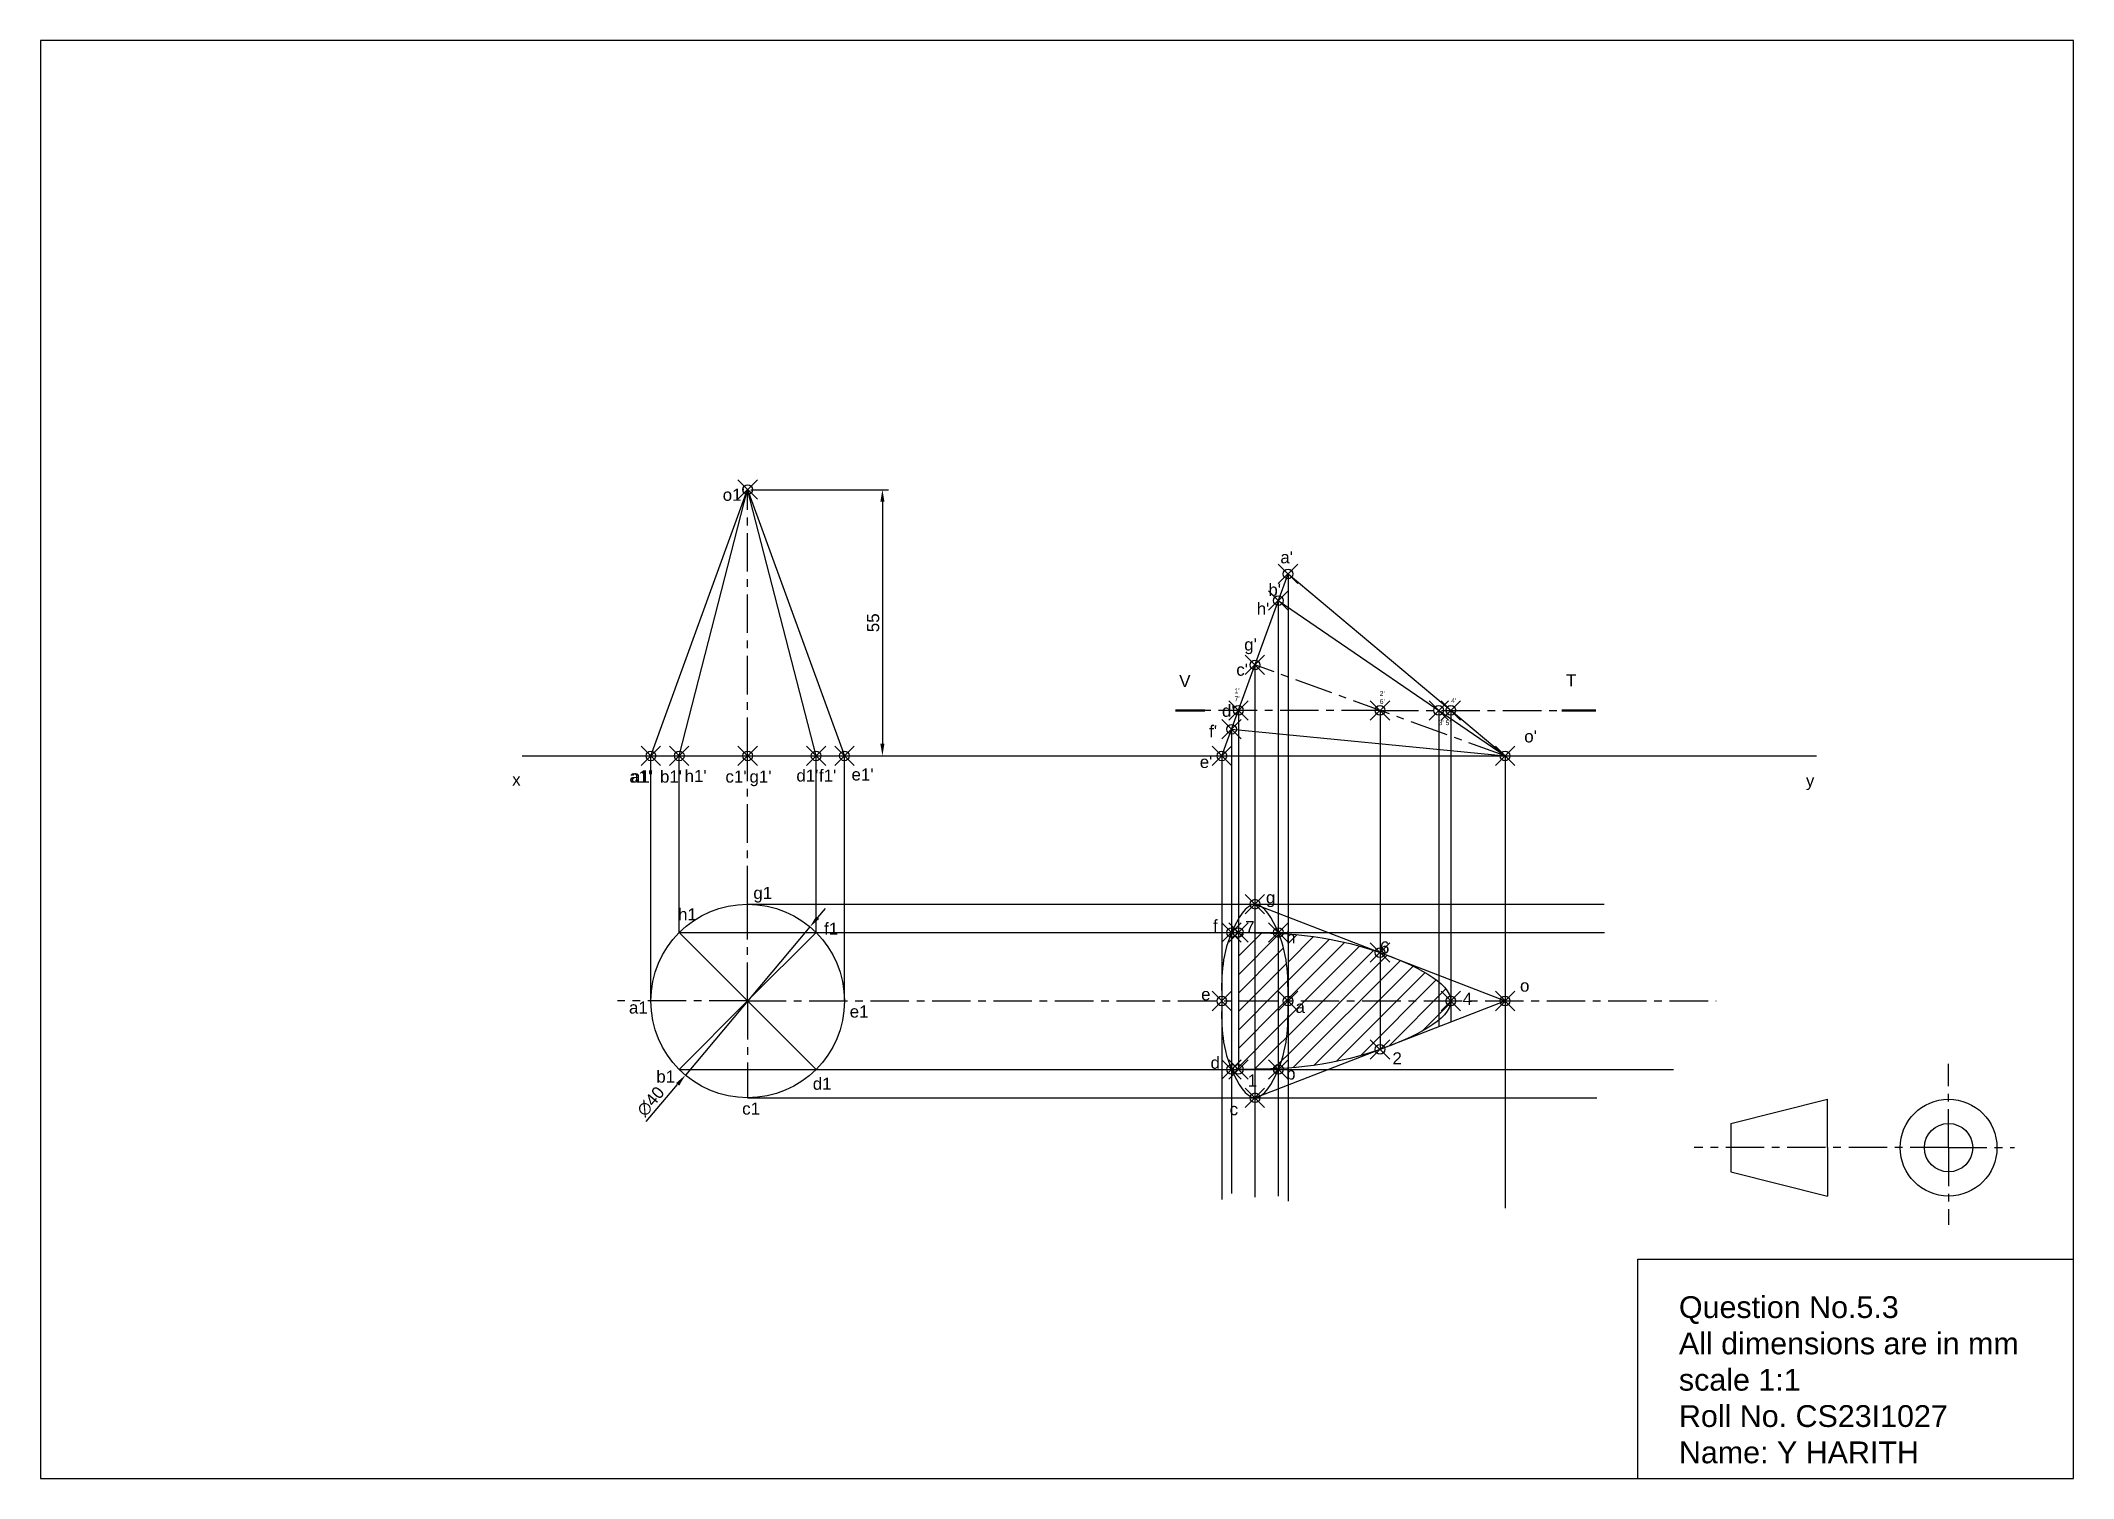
# Model space of a CAD drawing. Header units: millimetres. Extents: x 3319 to 5026, y 1635 to 1944.
# Drawn here: x 4606.4 to 5026.4, y 1646.7 to 1943.7 of the extents above; entities that cross this region are included whole.
import ezdxf

# ---------------------------------------------------------------- set-up
doc = ezdxf.new("R2010")
doc.units = ezdxf.units.MM
doc.header["$PDMODE"] = 35
doc.header["$PDSIZE"] = 2
doc.linetypes.add('CENTER', pattern=[50.8, 31.75, -6.35, 6.35, -6.35])
doc.styles.get("Standard").update_dxf_attribs({"font": 'arial.ttf'})
doc.dimstyles.new('ISO-25', dxfattribs={"dimtxt": 2.5, "dimasz": 2.5, "dimexe": 1.25, "dimexo": 0.625, "dimtad": 1, "dimtxsty": 'Standard', "dimcen": 2.5, "dimadec": 0, "dimazin": 0, "dimtfac": 1, "dimtmove": 0, "dimatfit": 3, "dimfxl": 1, "dimarcsym": 0})
pattern_1 = [(45, (1756.0758, 145.1903), (-1.9083044, 1.9083044), [])]

msp = doc.modelspace()

# ---------------------------------------------------------------- texts
at = {"ltscale": 0.25, "char_height": 2.5, "attachment_point": 1}
for s, width, insert in [("o1'", 3.27188, (4747.344, 1851.107)), ("a'", 4.56566, (4862.563, 1838.187)), ("b'", 4.56566, (4860.096, 1831.473)), ("h'", 4.56566, (4857.677, 1827.555)), ("g'", 4.56566, (4855.096, 1820.17)), ("c'", 4.56566, (4853.46, 1814.971)), ("d'", 4.56566, (4850.498, 1806.483)), ("f'", 4.56566, (4847.854, 1802.238)), ("o'", 3.59453, (4912.958, 1801.2)), ("e'", 4.56566, (4845.913, 1795.915)), ("a1'", 3.04306, (4728.055, 1792.895)), ("a1'", 3.04306, (4728.394, 1792.895)), ("b1'", 3.04306, (4734.385, 1792.895)), ("h1'", 3.04306, (4739.471, 1793.008)), ("c1'", 3.04306, (4747.905, 1792.894)), ("g1'", 3.04306, (4752.873, 1792.894)), ("d1'", 3.04306, (4762.568, 1793.101)), ("f1'", 3.04306, (4767.237, 1793.101)), ("e1'", 3.04306, (4773.955, 1793.328)), ('g1', 4.66377, (4753.678, 1768.854)), ('h1', 4.66377, (4738.121, 1764.431)), ('f1', 4.66377, (4768.294, 1761.457)), ('a1', 4.66377, (4727.972, 1745.18)), ('e1', 4.66377, (4773.585, 1744.355)), ('b1', 4.66377, (4733.625, 1730.92)), ('d1', 4.66377, (4765.955, 1729.441)), ('c1', 4.66377, (4751.359, 1724.304))]:
    msp.add_mtext_dynamic_manual_height_columns(s, width=width, gutter_width=12.5, heights=[0], dxfattribs=dict(at, insert=insert))
at = {"color": 7, "lineweight": 60, "ltscale": 0.25, "true_color": 0xffffff, "char_height": 2.5, "attachment_point": 1}
for s, width, insert in [('V', 4.96404, (4841.669, 1812.611)), ('T', 4.46763, (4921.59, 1812.776))]:
    msp.add_mtext_dynamic_manual_height_columns(s, width=width, gutter_width=12.5, heights=[0], dxfattribs=dict(at, insert=insert))
at = {"color": 4, "ltscale": 0.25, "char_height": 1, "attachment_point": 1}
for s, width, insert in [("1' 7'", 1.62982, (4853.088, 1809.858)), ("2' 6'", 0.52738, (4883.098, 1809.309)), ("4'", 0.51923, (4897.861, 1807.818)), ("3' 5'", 2.42839, (4895.278, 1803.267))]:
    msp.add_mtext_dynamic_manual_height_columns(s, width=width, gutter_width=12.5, heights=[0], dxfattribs=dict(at, insert=insert))
at = {"color": 7, "ltscale": 0.25, "true_color": 0xffffff, "char_height": 2.5, "attachment_point": 1}
for s, width, insert in [('x', 4.32177, (4703.836, 1792.277)), ('g', 2.32957, (4859.591, 1767.919)), ('f', 2.32957, (4848.655, 1762.061)), ('7', 2.00467, (4855.305, 1761.773)), ('h', 2.32957, (4863.757, 1759.673)), ('6', 5.29639, (4883.154, 1757.595)), ('e', 2.32957, (4846.196, 1747.919)), ('a', 2.32957, (4865.698, 1745.321)), ('4', 1.33412, (4900.233, 1746.976)), ('2', 2.32164, (4885.724, 1734.675)), ('d', 2.32957, (4848.138, 1733.776)), ('b', 2.32957, (4863.757, 1731.55)), ('1', 1.49201, (4855.818, 1730.095)), ('c', 2.32957, (4852.092, 1724.18))]:
    msp.add_mtext_dynamic_manual_height_columns(s, width=width, gutter_width=12.5, heights=[0], dxfattribs=dict(at, insert=insert))
at = {"color": 6, "ltscale": 0.25, "insert": (4971.155, 1792.094), "char_height": 2.5, "attachment_point": 1}
msp.add_mtext_dynamic_manual_height_columns('{\\C256;\\c16777215;y}', width=4.58943, gutter_width=12.5, heights=[3.235], dxfattribs=at)
at = {"color": 3, "ltscale": 0.25, "insert": (4912.082, 1749.708), "char_height": 2.5, "attachment_point": 1}
msp.add_mtext_dynamic_manual_height_columns('{\\C256;\\c16777215;o}', width=3.12894, gutter_width=12.5, heights=[0], dxfattribs=at)
at = {"insert": (4944.917, 1684.287), "char_height": 4.5, "attachment_point": 1}
msp.add_mtext_dynamic_manual_height_columns('Question No.5.3\\PAll dimensions are in mm\\Pscale 1:1\\PRoll No. CS23I1027\\PName: Y HARITH', width=95.20135, gutter_width=12.5, heights=[0], dxfattribs=at)

# ---------------------------------------------------------------- blocks, each defined once
blk = doc.blocks.new('*D15')
at = {"color": 0, "lineweight": -2, "ltscale": 0.25, "transparency": 16777216}
for p, q in [((4753.12, 1850.91), (4781.59, 1850.91)), ((4780.34, 1848.41), (4780.34, 1798.41)), ((4753.12, 1795.91), (4781.59, 1795.91))]:
    blk.add_line(p, q, dxfattribs=at)
at = {"color": 0, "ltscale": 0.25, "transparency": 16777216}
for points in [[(4779.92, 1848.41), (4780.76, 1848.41), (4780.34, 1850.91)], [(4779.92, 1798.41), (4780.76, 1798.41), (4780.34, 1795.91)]]:
    blk.add_solid(points, dxfattribs=at)
at = {"layer": 'Defpoints', "color": 0, "ltscale": 0.25, "transparency": 16777216}
for p in [(4752.5, 1850.91), (4752.5, 1795.91), (4780.34, 1795.91)]:
    blk.add_point(p, dxfattribs=at)
at = {"color": 0, "ltscale": 0.25, "transparency": 16777216, "insert": (4778.44, 1823.41), "char_height": 2.5, "attachment_point": 5, "rotation": 90}
blk.add_mtext('55', dxfattribs=at)
blk = doc.blocks.new('*D16')
at = {"color": 0, "lineweight": -2, "ltscale": 0.25, "transparency": 16777216}
for p, q in [((4766.97, 1762.51), (4768.58, 1764.42)), ((4765.36, 1760.59), (4739.63, 1729.97)), ((4731.56, 1720.36), (4738.02, 1728.05))]:
    blk.add_line(p, q, dxfattribs=at)
at = {"color": 0, "ltscale": 0.25, "transparency": 16777216}
for points in [[(4766.65, 1762.77), (4767.29, 1762.24), (4765.36, 1760.59)], [(4737.7, 1728.32), (4738.34, 1727.78), (4739.63, 1729.97)]]:
    blk.add_solid(points, dxfattribs=at)
at = {"layer": 'Defpoints', "color": 0, "ltscale": 0.25, "transparency": 16777216}
for p in [(4765.36, 1760.59), (4739.63, 1729.97)]:
    blk.add_point(p, dxfattribs=at)
at = {"color": 0, "ltscale": 0.25, "transparency": 16777216, "insert": (4732.48, 1724.52), "char_height": 2.5, "attachment_point": 5, "rotation": 49.9647}
blk.add_mtext('∅40', dxfattribs=at)

# ---------------------------------------------------------------- dimensions: what is measured, and where the dimension line sits
at = {"color": 6, "ltscale": 0.25}
dim = msp.add_linear_dim(base=(4780.339, 1795.915), p1=(4752.496, 1850.915), p2=(4752.496, 1795.915), angle=90, dimstyle='ISO-25', dxfattribs=at)
dim.commit()
dim.dimension.update_dxf_attribs({"geometry": '*D15', "text_midpoint": (4778.442, 1823.415)})
dim = msp.add_diameter_dim_2p(p1=(4765.362, 1760.593), p2=(4739.631, 1729.967), dimstyle='ISO-25', dxfattribs=at)
dim.commit()
dim.dimension.update_dxf_attribs({"geometry": '*D16', "text_midpoint": (4732.48, 1724.519)})

# ---------------------------------------------------------------- hatches: boundary and pattern name
at = {"ltscale": 0.25, "true_color": 0xffffff}
h = msp.add_hatch(dxfattribs=at)
h.set_pattern_fill('ANSI31', scale=0.85)
h.set_pattern_definition(pattern_1)
edge = h.paths.add_edge_path()
edge.add_spline(control_points=[(4862.144, 1759.241), (4860.513, 1759.32), (4858.906, 1759.36), (4857.31, 1759.385)], knot_values=[3.7707849, 3.7707849, 3.7707849, 3.7707849, 9.0407001, 9.0407001, 9.0407001, 9.0407001], degree=3, periodic=0)
edge.add_line((4857.31, 1759.385), (4857.31, 1745.28))
edge.add_line((4857.31, 1745.28), (4862.144, 1745.28))
edge.add_line((4862.144, 1745.28), (4862.144, 1759.241))
h.paths.add_polyline_path([(4857.31, 1759.422), (4853.894, 1759.422), (4853.894, 1745.28), (4857.31, 1745.28)])
edge = h.paths.add_edge_path()
edge.add_line((4862.144, 1745.28), (4857.31, 1745.28))
edge.add_line((4857.31, 1745.28), (4857.31, 1731.175))
edge.add_spline(control_points=[(4857.31, 1731.175), (4858.906, 1731.199), (4860.513, 1731.24), (4862.144, 1731.319)], knot_values=[85.5111215, 85.5111215, 85.5111215, 85.5111215, 90.7810367, 90.7810367, 90.7810367, 90.7810367], degree=3, periodic=0)
edge.add_line((4862.144, 1731.319), (4862.144, 1745.28))
edge = h.paths.add_edge_path()
edge.add_line((4857.31, 1745.28), (4853.894, 1745.28))
edge.add_line((4853.894, 1745.28), (4853.894, 1731.138))
edge.add_spline(control_points=[(4853.894, 1731.138), (4855.031, 1731.147), (4856.168, 1731.157), (4857.31, 1731.175)], knot_values=[90.7810367, 90.7810367, 90.7810367, 90.7810367, 94.5518216, 94.5518216, 94.5518216, 94.5518216], degree=3, periodic=0)
edge.add_line((4857.31, 1731.175), (4857.31, 1745.28))
edge = h.paths.add_edge_path()
edge.add_spline(control_points=[(4887.677, 1737.03), (4890.623, 1738.295), (4893.387, 1739.765), (4895.278, 1741.326)], knot_values=[53.5137138, 53.5137138, 53.5137138, 53.5137138, 61.1403644, 61.1403644, 61.1403644, 61.1403644], degree=3, periodic=0)
edge.add_line((4895.278, 1741.326), (4895.278, 1745.28))
edge.add_line((4895.278, 1745.28), (4883.154, 1745.28))
edge.add_line((4883.154, 1745.28), (4883.154, 1735.28))
edge.add_line((4883.154, 1735.28), (4887.677, 1737.03))
edge = h.paths.add_edge_path()
edge.add_spline(control_points=[(4897.788, 1745.28), (4897.788, 1746.618), (4896.825, 1747.957), (4895.278, 1749.234)], knot_values=[41.0381078, 41.0381078, 41.0381078, 41.0381078, 47.2758844, 47.2758844, 47.2758844, 47.2758844], degree=3, periodic=0)
edge.add_line((4895.278, 1749.234), (4895.278, 1745.28))
edge.add_line((4895.278, 1745.28), (4897.788, 1745.28))
edge.add_spline(control_points=[(4897.788, 1745.28), (4897.788, 1745.28), (4897.788, 1745.28), (4897.788, 1745.28)], knot_values=[47.2758844, 47.2758844, 47.2758844, 47.2758844, 47.2759108, 47.2759108, 47.2759108, 47.2759108], degree=3, periodic=0)
edge = h.paths.add_edge_path()
edge.add_spline(control_points=[(4895.278, 1741.326), (4896.825, 1742.603), (4897.788, 1743.941), (4897.788, 1745.28)], knot_values=[47.2759108, 47.2759108, 47.2759108, 47.2759108, 53.5137138, 53.5137138, 53.5137138, 53.5137138], degree=3, periodic=0)
edge.add_line((4897.788, 1745.28), (4895.278, 1745.28))
edge.add_line((4895.278, 1745.28), (4895.278, 1741.326))
h.paths.add_polyline_path([(4862.902, 1755.808), (4866.094, 1755.808), (4866.094, 1760.96), (4862.902, 1760.96)], flags=9)
h.paths.add_polyline_path([(4864.947, 1741.455), (4868.14, 1741.455), (4868.14, 1746.607), (4864.947, 1746.607)], flags=9)
h.paths.add_polyline_path([(4883.154, 1755.28), (4882.51, 1755.501), (4881.872, 1755.715), (4881.238, 1755.92), (4880.61, 1756.117), (4879.987, 1756.307), (4879.368, 1756.489), (4878.755, 1756.664), (4878.146, 1756.831), (4877.542, 1756.991), (4876.942, 1757.145), (4876.346, 1757.292), (4875.755, 1757.432), (4875.168, 1757.565), (4874.585, 1757.693), (4874.006, 1757.814), (4873.43, 1757.929), (4872.859, 1758.038), (4872.291, 1758.142), (4871.727, 1758.24), (4871.166, 1758.333), (4870.609, 1758.421), (4870.055, 1758.503), (4869.504, 1758.581), (4868.956, 1758.654), (4868.411, 1758.723), (4867.869, 1758.787), (4867.329, 1758.846), (4866.793, 1758.902), (4866.259, 1758.954), (4865.727, 1759.002), (4865.197, 1759.046), (4864.67, 1759.087), (4864.145, 1759.124), (4864.145, 1745.28), (4883.154, 1745.28)])
h.paths.add_polyline_path([(4895.278, 1749.234), (4895.027, 1749.437), (4894.766, 1749.639), (4894.495, 1749.84), (4894.216, 1750.039), (4893.928, 1750.238), (4893.632, 1750.435), (4893.329, 1750.63), (4893.017, 1750.825), (4892.699, 1751.018), (4892.373, 1751.209), (4892.041, 1751.398), (4891.703, 1751.586), (4891.36, 1751.773), (4891.01, 1751.957), (4890.656, 1752.14), (4890.297, 1752.321), (4889.933, 1752.5), (4889.565, 1752.677), (4889.194, 1752.852), (4888.819, 1753.025), (4888.441, 1753.195), (4888.06, 1753.364), (4887.677, 1753.53), (4883.154, 1755.28), (4883.154, 1745.28), (4895.278, 1745.28)])
h.paths.add_polyline_path([(4864.145, 1731.435), (4864.745, 1731.478), (4865.347, 1731.526), (4865.951, 1731.578), (4866.559, 1731.635), (4867.171, 1731.696), (4867.786, 1731.764), (4868.404, 1731.836), (4869.026, 1731.915), (4869.652, 1731.999), (4870.281, 1732.09), (4870.915, 1732.187), (4871.554, 1732.29), (4872.197, 1732.401), (4872.844, 1732.519), (4873.496, 1732.644), (4874.153, 1732.776), (4874.815, 1732.917), (4875.483, 1733.065), (4876.155, 1733.222), (4876.834, 1733.388), (4877.518, 1733.562), (4878.207, 1733.745), (4878.903, 1733.938), (4879.605, 1734.14), (4880.313, 1734.351), (4881.027, 1734.573), (4881.749, 1734.805), (4882.476, 1735.047), (4883.154, 1735.28), (4883.154, 1745.28), (4864.145, 1745.28)])
h = msp.add_hatch(dxfattribs=at)
h.set_pattern_fill('ANSI31', scale=0.85)
h.set_pattern_definition(pattern_1)
edge = h.paths.add_edge_path()
edge.add_spline(control_points=[(4864.145, 1748.22), (4864.113, 1751.653), (4863.859, 1755.197), (4862.22, 1759.237)], knot_values=[29.6372353, 29.6372353, 29.6372353, 29.6372353, 40.6029196, 40.6029196, 40.6029196, 40.6029196], degree=3, periodic=0)
edge.add_spline(control_points=[(4862.22, 1759.237), (4862.194, 1759.238), (4862.169, 1759.24), (4862.144, 1759.241)], knot_values=[9.0407001, 9.0407001, 9.0407001, 9.0407001, 9.1223409, 9.1223409, 9.1223409, 9.1223409], degree=3, periodic=0)
edge.add_line((4862.144, 1759.241), (4862.144, 1745.28))
edge.add_line((4862.144, 1745.28), (4864.145, 1745.28))
edge.add_line((4864.145, 1745.28), (4864.145, 1748.22))
edge = h.paths.add_edge_path()
edge.add_spline(control_points=[(4862.22, 1731.323), (4863.859, 1735.363), (4864.113, 1738.906), (4864.145, 1742.339)], knot_values=[46.9038266, 46.9038266, 46.9038266, 46.9038266, 57.8695109, 57.8695109, 57.8695109, 57.8695109], degree=3, periodic=0)
edge.add_line((4864.145, 1742.339), (4864.145, 1745.28))
edge.add_line((4864.145, 1745.28), (4862.144, 1745.28))
edge.add_line((4862.144, 1745.28), (4862.144, 1731.319))
edge.add_spline(control_points=[(4862.144, 1731.319), (4862.169, 1731.32), (4862.194, 1731.321), (4862.22, 1731.323)], knot_values=[85.4294807, 85.4294807, 85.4294807, 85.4294807, 85.5111215, 85.5111215, 85.5111215, 85.5111215], degree=3, periodic=0)
h.paths.add_polyline_path([(4864.145, 1745.28), (4862.144, 1745.28), (4862.144, 1731.319), (4862.144, 1731.138), (4864.145, 1731.138)])
h.paths.add_polyline_path([(4862.904, 1727.685), (4866.096, 1727.685), (4866.096, 1732.837), (4862.904, 1732.837)], flags=9)
h = msp.add_hatch(dxfattribs=at)
h.set_pattern_fill('ANSI31', scale=0.85)
h.set_pattern_definition(pattern_1)
edge = h.paths.add_edge_path()
edge.add_spline(control_points=[(4862.22, 1731.323), (4863.859, 1735.363), (4864.113, 1738.906), (4864.145, 1742.339)], knot_values=[46.9038266, 46.9038266, 46.9038266, 46.9038266, 57.8695109, 57.8695109, 57.8695109, 57.8695109], degree=3, periodic=0)
edge.add_line((4864.145, 1742.339), (4864.145, 1745.28))
edge.add_line((4864.145, 1745.28), (4862.144, 1745.28))
edge.add_line((4862.144, 1745.28), (4862.144, 1731.319))
edge.add_spline(control_points=[(4862.144, 1731.319), (4862.169, 1731.32), (4862.194, 1731.321), (4862.22, 1731.323)], knot_values=[85.4294807, 85.4294807, 85.4294807, 85.4294807, 85.5111215, 85.5111215, 85.5111215, 85.5111215], degree=3, periodic=0)

# ---------------------------------------------------------------- linework, layer by layer
for p, q in [((5026.414, 1943.667), (4606.414, 1943.667)), ((4606.414, 1943.667), (4606.414, 1646.667)), ((5026.414, 1646.667), (5026.414, 1943.667)), ((4955.63, 1719.979), (4975.63, 1724.979)), ((4975.63, 1714.979), (4975.63, 1724.979)), ((4955.63, 1719.979), (4955.63, 1709.979)), ((4975.63, 1714.979), (4975.63, 1704.979)), ((4955.63, 1709.979), (4975.63, 1704.979)), ((4936.42, 1646.667), (4936.42, 1691.935)), ((4936.42, 1691.935), (5026.414, 1691.935)), ((4606.414, 1646.667), (5026.414, 1646.667))]:
    msp.add_line(p, q)
at = {"ltscale": 0.25}
for p, q in [((4732.496, 1795.915), (4752.496, 1850.915)), ((4738.354, 1795.915), (4752.496, 1850.915)), ((4752.496, 1850.915), (4772.496, 1795.915)), ((4766.639, 1795.915), (4752.496, 1850.915)), ((4850.478, 1795.915), (4864.145, 1833.507)), ((4864.145, 1833.507), (4908.998, 1795.915)), ((4862.144, 1828.002), (4908.998, 1795.915)), ((4852.48, 1801.42), (4908.998, 1795.915)), ((4705.913, 1795.915), (4854.764, 1795.915)), ((4732.496, 1745.28), (4732.496, 1795.915)), ((4738.354, 1759.422), (4738.354, 1795.915)), ((4766.639, 1759.422), (4766.639, 1795.915)), ((4772.496, 1745.28), (4772.496, 1795.915)), ((4854.764, 1795.915), (4973.311, 1795.915)), ((4752.496, 1745.28), (4738.354, 1759.422)), ((4752.496, 1745.28), (4766.639, 1759.422)), ((4752.496, 1745.28), (4738.354, 1731.138)), ((4752.496, 1745.28), (4766.639, 1731.138))]:
    msp.add_line(p, q, dxfattribs=at)
at = {"linetype": 'CENTER', "ltscale": 0.25}
for p, q in [((4752.496, 1795.915), (4752.496, 1850.915)), ((4908.998, 1795.915), (4857.31, 1814.706)), ((4883.154, 1805.311), (4840.889, 1805.311)), ((4883.154, 1805.311), (4927.723, 1805.311)), ((4752.496, 1765.28), (4752.496, 1795.915)), ((4752.496, 1745.28), (4752.496, 1765.28)), ((4752.496, 1745.28), (4725.615, 1745.28)), ((4752.496, 1745.28), (4952.601, 1745.28)), ((4752.496, 1745.28), (4752.496, 1725.28)), ((5000.63, 1714.979), (5000.63, 1732.308)), ((5000.63, 1714.979), (4948.091, 1714.979)), ((5000.63, 1714.979), (5014.229, 1714.979)), ((5000.63, 1714.979), (5000.63, 1699.023))]:
    msp.add_line(p, q, dxfattribs=at)
at = {"color": 7, "ltscale": 0.25, "true_color": 0xffffff}
for p, q in [((4864.145, 1833.507), (4864.145, 1703.902)), ((4862.144, 1828.002), (4862.144, 1704.929)), ((4857.31, 1814.706), (4857.31, 1704.754)), ((4852.48, 1801.42), (4852.48, 1705.502)), ((4850.478, 1795.915), (4850.478, 1704.282)), ((4908.998, 1795.915), (4908.998, 1702.453)), ((4752.496, 1765.28), (4929.478, 1765.28)), ((4738.354, 1759.422), (4929.54, 1759.422)), ((4738.354, 1731.138), (4943.785, 1731.138)), ((4752.496, 1725.28), (4927.975, 1725.28))]:
    msp.add_line(p, q, dxfattribs=at)
at = {"color": 7, "lineweight": 50, "ltscale": 0.25, "true_color": 0xffffff}
for p, q in [((4840.889, 1805.311), (4846.992, 1805.311)), ((4920.725, 1805.311), (4927.723, 1805.311))]:
    msp.add_line(p, q, dxfattribs=at)
at = {"color": 4, "ltscale": 0.25}
for p, q in [((4853.894, 1805.311), (4853.894, 1731.138)), ((4883.154, 1805.311), (4883.154, 1735.28)), ((4895.278, 1805.311), (4895.278, 1739.971)), ((4897.788, 1805.311), (4897.788, 1740.942))]:
    msp.add_line(p, q, dxfattribs=at)
at = {"color": 3, "ltscale": 0.25}
for p in [(4857.31, 1765.28), (4857.31, 1725.28)]:
    msp.add_line(p, (4908.998, 1745.28), dxfattribs=at)
at = {"lineweight": -3, "ltscale": 0.25}
msp.add_circle((4752.496, 1745.28), 20, dxfattribs=at)
for radius in [10, 5]:
    msp.add_circle((5000.63, 1714.979), radius)
at = {"color": 3, "ltscale": 0.25}
msp.add_spline([(4850.478, 1745.28), (4852.48, 1759.422), (4857.31, 1765.28), (4862.144, 1759.422), (4864.145, 1745.28), (4862.144, 1731.138), (4857.31, 1725.28), (4852.48, 1731.138), (4850.478, 1745.28)], degree=3, dxfattribs=at)
at = {"color": 4, "ltscale": 0.25}
msp.add_spline([(4853.894, 1759.422), (4883.154, 1755.28), (4897.788, 1745.28), (4883.154, 1735.28), (4853.894, 1731.138)], degree=3, dxfattribs=at)
at = {"ltscale": 0.25}
for p in [(4752.496, 1850.915), (4864.145, 1833.507), (4862.144, 1828.002), (4857.312, 1814.711), (4852.48, 1801.42), (4732.496, 1795.915), (4738.354, 1795.915), (4752.496, 1795.915), (4766.639, 1795.915), (4772.496, 1795.915), (4850.478, 1795.915), (4850.478, 1795.915), (4908.998, 1795.915)]:
    msp.add_point(p, dxfattribs=at)
at = {"color": 4, "ltscale": 0.25}
for p in [(4853.894, 1805.311), (4883.154, 1805.311), (4895.278, 1805.311), (4897.788, 1805.311), (4853.894, 1759.422), (4883.154, 1755.28), (4897.788, 1745.28), (4883.154, 1735.28), (4853.894, 1731.138)]:
    msp.add_point(p, dxfattribs=at)
at = {"color": 3, "ltscale": 0.25}
for p in [(4857.31, 1765.28), (4852.48, 1759.422), (4862.144, 1759.422), (4850.478, 1745.28), (4864.145, 1745.28), (4908.998, 1745.28), (4852.48, 1731.138), (4862.144, 1731.138), (4857.31, 1725.28)]:
    msp.add_point(p, dxfattribs=at)

msp.set_redraw_order([(e.dxf.handle, doc.entitydb.next_handle()) for e in msp.query("TEXT MTEXT ATTDEF DIMENSION ARC_DIMENSION")])  # texts and dimensions are drawn at this point

doc.saveas('drawing.dxf')
